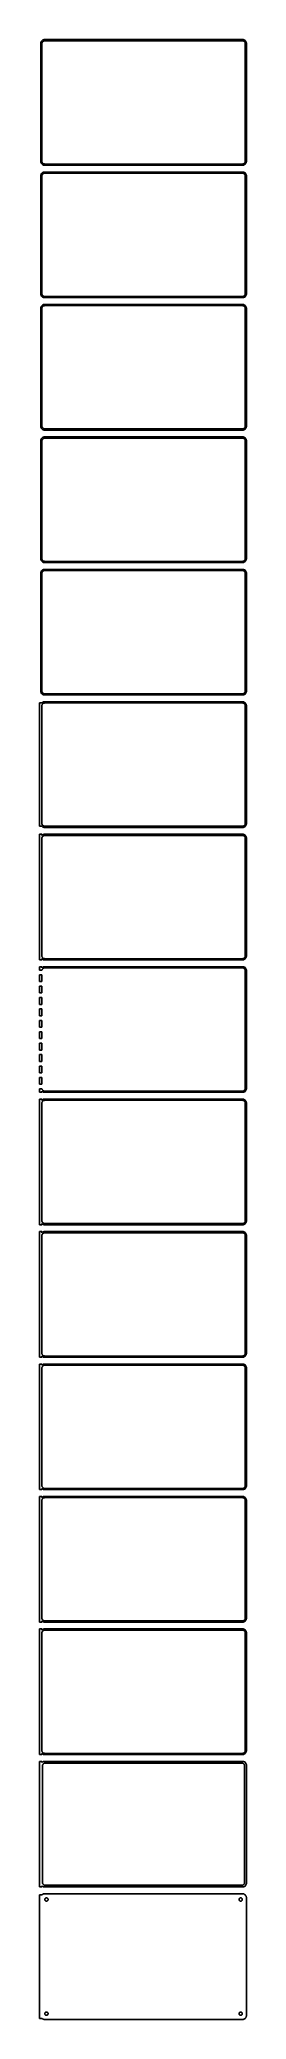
# Model space of a CAD drawing. Header units: metres. Extents: x -136 to 135, y 2528 to 5128.
import ezdxf

# ---------------------------------------------------------------- set-up
doc = ezdxf.new("R2010")
doc.units = ezdxf.units.M

msp = doc.modelspace()

# ---------------------------------------------------------------- linework, layer by layer
for p, q in [((-134.961, 5124.13), (-135, 5123.5)), ((-134.843, 5124.74), (-134.961, 5124.13)), ((-134.649, 5125.34), (-134.843, 5124.74)), ((-134.382, 5125.91), (-134.649, 5125.34)), ((-134.045, 5126.44), (-134.382, 5125.91)), ((-133.645, 5126.92), (-134.045, 5126.44)), ((-133.187, 5127.35), (-133.645, 5126.92)), ((-133.468, 5123.5), (-133.374, 5123.99)), ((-133.374, 5123.99), (-133.219, 5124.47)), ((-133.219, 5124.47), (-133.005, 5124.93)), ((-132.679, 5127.72), (-133.187, 5127.35)), ((-133.005, 5124.93), (-132.736, 5125.35)), ((-132.736, 5125.35), (-132.416, 5125.74)), ((-132.129, 5128.02), (-132.679, 5127.72)), ((-132.416, 5125.74), (-132.05, 5126.08)), ((-131.545, 5128.26), (-132.129, 5128.02)), ((-132.05, 5126.08), (-131.643, 5126.38)), ((-131.643, 5126.38), (-131.203, 5126.62)), ((-130.937, 5128.41), (-131.545, 5128.26)), ((-131.203, 5126.62), (-130.736, 5126.8)), ((-130.314, 5128.49), (-130.937, 5128.41)), ((-130.736, 5126.8), (-130.25, 5126.93)), ((130.314, 5128.49), (-130.314, 5128.49)), ((-130.25, 5126.93), (-129.751, 5126.99)), ((-129.751, 5126.99), (129.751, 5126.99)), ((129.751, 5126.99), (130.25, 5126.93)), ((130.25, 5126.93), (130.736, 5126.8)), ((130.937, 5128.41), (130.314, 5128.49)), ((130.736, 5126.8), (131.203, 5126.62)), ((131.545, 5128.26), (130.937, 5128.41)), ((131.203, 5126.62), (131.643, 5126.38)), ((132.129, 5128.02), (131.545, 5128.26)), ((131.643, 5126.38), (132.05, 5126.08)), ((132.05, 5126.08), (132.416, 5125.74)), ((132.679, 5127.72), (132.129, 5128.02)), ((132.416, 5125.74), (132.736, 5125.35)), ((133.187, 5127.35), (132.679, 5127.72)), ((132.736, 5125.35), (133.005, 5124.93)), ((133.005, 5124.93), (133.219, 5124.47)), ((133.645, 5126.92), (133.187, 5127.35)), ((133.219, 5124.47), (133.374, 5123.99)), ((133.374, 5123.99), (133.468, 5123.5)), ((134.045, 5126.44), (133.645, 5126.92)), ((134.382, 5125.91), (134.045, 5126.44)), ((134.649, 5125.34), (134.382, 5125.91)), ((134.843, 5124.74), (134.649, 5125.34)), ((134.961, 5124.13), (134.843, 5124.74)), ((135, 5123.5), (134.961, 5124.13)), ((-135, 5123.5), (-135, 4968.5)), ((-133.5, 5123), (-133.468, 5123.5)), ((-133.5, 4969), (-133.5, 5123)), ((133.468, 5123.5), (133.5, 5123)), ((133.5, 5123), (133.5, 4969)), ((135, 4968.5), (135, 5123.5)), ((-135, 4968.5), (-134.961, 4967.87)), ((-133.468, 4968.5), (-133.5, 4969)), ((-133.374, 4968.01), (-133.468, 4968.5)), ((-133.219, 4967.53), (-133.374, 4968.01)), ((133.374, 4968.01), (133.219, 4967.53)), ((133.468, 4968.5), (133.374, 4968.01)), ((133.5, 4969), (133.468, 4968.5)), ((134.961, 4967.87), (135, 4968.5)), ((-134.961, 4950.13), (-135, 4949.5)), ((-135, 4949.5), (-135, 4794.5)), ((-134.961, 4967.87), (-134.843, 4967.26)), ((-134.843, 4950.74), (-134.961, 4950.13)), ((-134.843, 4967.26), (-134.649, 4966.66)), ((-134.649, 4951.34), (-134.843, 4950.74)), ((-134.649, 4966.66), (-134.382, 4966.09)), ((-134.382, 4951.91), (-134.649, 4951.34)), ((-134.382, 4966.09), (-134.045, 4965.56)), ((-134.045, 4952.44), (-134.382, 4951.91)), ((-134.045, 4965.56), (-133.645, 4965.08)), ((-133.645, 4952.92), (-134.045, 4952.44)), ((-133.645, 4965.08), (-133.187, 4964.65)), ((-133.187, 4953.35), (-133.645, 4952.92)), ((-133.5, 4949), (-133.468, 4949.5)), ((-133.5, 4795), (-133.5, 4949)), ((-133.468, 4949.5), (-133.374, 4949.99)), ((-133.374, 4949.99), (-133.219, 4950.47)), ((-133.005, 4967.07), (-133.219, 4967.53)), ((-133.219, 4950.47), (-133.005, 4950.93)), ((-133.187, 4964.65), (-132.679, 4964.28)), ((-132.679, 4953.72), (-133.187, 4953.35)), ((-132.736, 4966.65), (-133.005, 4967.07)), ((-133.005, 4950.93), (-132.736, 4951.35)), ((-132.416, 4966.26), (-132.736, 4966.65)), ((-132.736, 4951.35), (-132.416, 4951.74)), ((-132.679, 4964.28), (-132.129, 4963.98)), ((-132.129, 4954.02), (-132.679, 4953.72)), ((-132.05, 4965.92), (-132.416, 4966.26)), ((-132.416, 4951.74), (-132.05, 4952.08)), ((-132.129, 4963.98), (-131.545, 4963.74)), ((-131.545, 4954.26), (-132.129, 4954.02)), ((-131.643, 4965.62), (-132.05, 4965.92)), ((-132.05, 4952.08), (-131.643, 4952.38)), ((-131.203, 4965.38), (-131.643, 4965.62)), ((-131.643, 4952.38), (-131.203, 4952.62)), ((-131.545, 4963.74), (-130.937, 4963.59)), ((-130.937, 4954.41), (-131.545, 4954.26)), ((-130.736, 4965.2), (-131.203, 4965.38)), ((-131.203, 4952.62), (-130.736, 4952.8)), ((-130.937, 4963.59), (-130.314, 4963.51)), ((-130.314, 4954.49), (-130.937, 4954.41)), ((-130.25, 4965.07), (-130.736, 4965.2)), ((-130.736, 4952.8), (-130.25, 4952.93)), ((-130.314, 4963.51), (130.314, 4963.51)), ((130.314, 4954.49), (-130.314, 4954.49)), ((-129.751, 4965.01), (-130.25, 4965.07)), ((-130.25, 4952.93), (-129.751, 4952.99)), ((129.751, 4965.01), (-129.751, 4965.01)), ((-129.751, 4952.99), (129.751, 4952.99)), ((130.25, 4965.07), (129.751, 4965.01)), ((129.751, 4952.99), (130.25, 4952.93)), ((130.736, 4965.2), (130.25, 4965.07)), ((130.25, 4952.93), (130.736, 4952.8)), ((130.314, 4963.51), (130.937, 4963.59)), ((130.937, 4954.41), (130.314, 4954.49)), ((131.203, 4965.38), (130.736, 4965.2)), ((130.736, 4952.8), (131.203, 4952.62)), ((130.937, 4963.59), (131.545, 4963.74)), ((131.545, 4954.26), (130.937, 4954.41)), ((131.643, 4965.62), (131.203, 4965.38)), ((131.203, 4952.62), (131.643, 4952.38)), ((131.545, 4963.74), (132.129, 4963.98)), ((132.129, 4954.02), (131.545, 4954.26)), ((132.05, 4965.92), (131.643, 4965.62)), ((131.643, 4952.38), (132.05, 4952.08)), ((132.416, 4966.26), (132.05, 4965.92)), ((132.05, 4952.08), (132.416, 4951.74)), ((132.129, 4963.98), (132.679, 4964.28)), ((132.679, 4953.72), (132.129, 4954.02)), ((132.736, 4966.65), (132.416, 4966.26)), ((132.416, 4951.74), (132.736, 4951.35)), ((132.679, 4964.28), (133.187, 4964.65)), ((133.187, 4953.35), (132.679, 4953.72)), ((133.005, 4967.07), (132.736, 4966.65)), ((132.736, 4951.35), (133.005, 4950.93)), ((133.219, 4967.53), (133.005, 4967.07)), ((133.005, 4950.93), (133.219, 4950.47)), ((133.187, 4964.65), (133.645, 4965.08)), ((133.645, 4952.92), (133.187, 4953.35)), ((133.219, 4950.47), (133.374, 4949.99)), ((133.374, 4949.99), (133.468, 4949.5)), ((133.468, 4949.5), (133.5, 4949)), ((133.5, 4949), (133.5, 4795)), ((133.645, 4965.08), (134.045, 4965.56)), ((134.045, 4952.44), (133.645, 4952.92)), ((134.045, 4965.56), (134.382, 4966.09)), ((134.382, 4951.91), (134.045, 4952.44)), ((134.382, 4966.09), (134.649, 4966.66)), ((134.649, 4951.34), (134.382, 4951.91)), ((134.649, 4966.66), (134.843, 4967.26)), ((134.843, 4950.74), (134.649, 4951.34)), ((134.843, 4967.26), (134.961, 4967.87)), ((134.961, 4950.13), (134.843, 4950.74)), ((135, 4949.5), (134.961, 4950.13)), ((135, 4794.5), (135, 4949.5)), ((-135, 4794.5), (-134.961, 4793.87)), ((-134.961, 4793.87), (-134.843, 4793.26)), ((-134.843, 4793.26), (-134.649, 4792.66)), ((-134.649, 4792.66), (-134.382, 4792.09)), ((-134.382, 4792.09), (-134.045, 4791.56)), ((-134.045, 4791.56), (-133.645, 4791.08)), ((-133.645, 4791.08), (-133.187, 4790.65)), ((-133.468, 4794.5), (-133.5, 4795)), ((-133.374, 4794.01), (-133.468, 4794.5)), ((-133.219, 4793.53), (-133.374, 4794.01)), ((-133.005, 4793.07), (-133.219, 4793.53)), ((-133.187, 4790.65), (-132.679, 4790.28)), ((-132.736, 4792.65), (-133.005, 4793.07)), ((-132.416, 4792.26), (-132.736, 4792.65)), ((-132.679, 4790.28), (-132.129, 4789.98)), ((-132.05, 4791.92), (-132.416, 4792.26)), ((-132.129, 4789.98), (-131.545, 4789.74)), ((-131.643, 4791.62), (-132.05, 4791.92)), ((-131.203, 4791.38), (-131.643, 4791.62)), ((-131.545, 4789.74), (-130.937, 4789.59)), ((-130.736, 4791.2), (-131.203, 4791.38)), ((-130.937, 4789.59), (-130.314, 4789.51)), ((-130.25, 4791.07), (-130.736, 4791.2)), ((-130.314, 4789.51), (130.314, 4789.51)), ((-129.751, 4791.01), (-130.25, 4791.07)), ((129.751, 4791.01), (-129.751, 4791.01)), ((130.25, 4791.07), (129.751, 4791.01)), ((130.736, 4791.2), (130.25, 4791.07)), ((130.314, 4789.51), (130.937, 4789.59)), ((131.203, 4791.38), (130.736, 4791.2)), ((130.937, 4789.59), (131.545, 4789.74)), ((131.643, 4791.62), (131.203, 4791.38)), ((131.545, 4789.74), (132.129, 4789.98)), ((132.05, 4791.92), (131.643, 4791.62)), ((132.416, 4792.26), (132.05, 4791.92)), ((132.129, 4789.98), (132.679, 4790.28)), ((132.736, 4792.65), (132.416, 4792.26)), ((132.679, 4790.28), (133.187, 4790.65)), ((133.005, 4793.07), (132.736, 4792.65)), ((133.219, 4793.53), (133.005, 4793.07)), ((133.187, 4790.65), (133.645, 4791.08)), ((133.374, 4794.01), (133.219, 4793.53)), ((133.468, 4794.5), (133.374, 4794.01)), ((133.5, 4795), (133.468, 4794.5)), ((133.645, 4791.08), (134.045, 4791.56)), ((134.045, 4791.56), (134.382, 4792.09)), ((134.382, 4792.09), (134.649, 4792.66)), ((134.649, 4792.66), (134.843, 4793.26)), ((134.843, 4793.26), (134.961, 4793.87)), ((134.961, 4793.87), (135, 4794.5)), ((-134.961, 4776.13), (-135, 4775.5)), ((-135, 4775.5), (-135, 4620.5)), ((-134.843, 4776.74), (-134.961, 4776.13)), ((-134.649, 4777.34), (-134.843, 4776.74)), ((-134.382, 4777.91), (-134.649, 4777.34)), ((-134.045, 4778.44), (-134.382, 4777.91)), ((-133.645, 4778.92), (-134.045, 4778.44)), ((-133.187, 4779.35), (-133.645, 4778.92)), ((-133.5, 4775), (-133.468, 4775.5)), ((-133.5, 4621), (-133.5, 4775)), ((-133.468, 4775.5), (-133.374, 4775.99)), ((-133.374, 4775.99), (-133.219, 4776.47)), ((-133.219, 4776.47), (-133.005, 4776.93)), ((-132.679, 4779.72), (-133.187, 4779.35)), ((-133.005, 4776.93), (-132.736, 4777.35)), ((-132.736, 4777.35), (-132.416, 4777.74)), ((-132.129, 4780.02), (-132.679, 4779.72)), ((-132.416, 4777.74), (-132.05, 4778.08)), ((-131.545, 4780.26), (-132.129, 4780.02)), ((-132.05, 4778.08), (-131.643, 4778.38)), ((-131.643, 4778.38), (-131.203, 4778.62)), ((-130.937, 4780.41), (-131.545, 4780.26)), ((-131.203, 4778.62), (-130.736, 4778.8)), ((-130.314, 4780.49), (-130.937, 4780.41)), ((-130.736, 4778.8), (-130.25, 4778.93)), ((130.314, 4780.49), (-130.314, 4780.49)), ((-130.25, 4778.93), (-129.751, 4778.99)), ((-129.751, 4778.99), (129.751, 4778.99)), ((129.751, 4778.99), (130.25, 4778.93)), ((130.25, 4778.93), (130.736, 4778.8)), ((130.937, 4780.41), (130.314, 4780.49)), ((130.736, 4778.8), (131.203, 4778.62)), ((131.545, 4780.26), (130.937, 4780.41)), ((131.203, 4778.62), (131.643, 4778.38)), ((132.129, 4780.02), (131.545, 4780.26)), ((131.643, 4778.38), (132.05, 4778.08)), ((132.05, 4778.08), (132.416, 4777.74)), ((132.679, 4779.72), (132.129, 4780.02)), ((132.416, 4777.74), (132.736, 4777.35)), ((133.187, 4779.35), (132.679, 4779.72)), ((132.736, 4777.35), (133.005, 4776.93)), ((133.005, 4776.93), (133.219, 4776.47)), ((133.645, 4778.92), (133.187, 4779.35)), ((133.219, 4776.47), (133.374, 4775.99)), ((133.374, 4775.99), (133.468, 4775.5)), ((133.468, 4775.5), (133.5, 4775)), ((133.5, 4775), (133.5, 4621)), ((134.045, 4778.44), (133.645, 4778.92)), ((134.382, 4777.91), (134.045, 4778.44)), ((134.649, 4777.34), (134.382, 4777.91)), ((134.843, 4776.74), (134.649, 4777.34)), ((134.961, 4776.13), (134.843, 4776.74)), ((135, 4775.5), (134.961, 4776.13)), ((135, 4620.5), (135, 4775.5)), ((-135, 4620.5), (-134.961, 4619.87)), ((-134.961, 4619.87), (-134.843, 4619.26)), ((-134.843, 4619.26), (-134.649, 4618.66)), ((-134.649, 4618.66), (-134.382, 4618.09)), ((-134.382, 4603.91), (-134.649, 4603.34)), ((-134.382, 4618.09), (-134.045, 4617.56)), ((-134.045, 4604.44), (-134.382, 4603.91)), ((-134.045, 4617.56), (-133.645, 4617.08)), ((-133.645, 4604.92), (-134.045, 4604.44)), ((-133.645, 4617.08), (-133.187, 4616.65)), ((-133.187, 4605.35), (-133.645, 4604.92)), ((-133.468, 4620.5), (-133.5, 4621)), ((-133.374, 4620.01), (-133.468, 4620.5)), ((-133.219, 4619.53), (-133.374, 4620.01)), ((-133.005, 4619.07), (-133.219, 4619.53)), ((-133.187, 4616.65), (-132.679, 4616.28)), ((-132.679, 4605.72), (-133.187, 4605.35)), ((-132.736, 4618.65), (-133.005, 4619.07)), ((-132.416, 4618.26), (-132.736, 4618.65)), ((-132.736, 4603.35), (-132.416, 4603.74)), ((-132.679, 4616.28), (-132.129, 4615.98)), ((-132.129, 4606.02), (-132.679, 4605.72)), ((-132.05, 4617.92), (-132.416, 4618.26)), ((-132.416, 4603.74), (-132.05, 4604.08)), ((-132.129, 4615.98), (-131.545, 4615.74)), ((-131.545, 4606.26), (-132.129, 4606.02)), ((-131.643, 4617.62), (-132.05, 4617.92)), ((-132.05, 4604.08), (-131.643, 4604.38)), ((-131.203, 4617.38), (-131.643, 4617.62)), ((-131.643, 4604.38), (-131.203, 4604.62)), ((-131.545, 4615.74), (-130.937, 4615.59)), ((-130.937, 4606.41), (-131.545, 4606.26)), ((-130.736, 4617.2), (-131.203, 4617.38)), ((-131.203, 4604.62), (-130.736, 4604.8)), ((-130.937, 4615.59), (-130.314, 4615.51)), ((-130.314, 4606.49), (-130.937, 4606.41)), ((-130.25, 4617.07), (-130.736, 4617.2)), ((-130.736, 4604.8), (-130.25, 4604.93)), ((-130.314, 4615.51), (130.314, 4615.51)), ((130.314, 4606.49), (-130.314, 4606.49)), ((-129.751, 4617.01), (-130.25, 4617.07)), ((-130.25, 4604.93), (-129.751, 4604.99)), ((129.751, 4617.01), (-129.751, 4617.01)), ((-129.751, 4604.99), (129.751, 4604.99)), ((130.25, 4617.07), (129.751, 4617.01)), ((129.751, 4604.99), (130.25, 4604.93)), ((130.736, 4617.2), (130.25, 4617.07)), ((130.25, 4604.93), (130.736, 4604.8)), ((130.314, 4615.51), (130.937, 4615.59)), ((130.937, 4606.41), (130.314, 4606.49)), ((131.203, 4617.38), (130.736, 4617.2)), ((130.736, 4604.8), (131.203, 4604.62)), ((130.937, 4615.59), (131.545, 4615.74)), ((131.545, 4606.26), (130.937, 4606.41)), ((131.643, 4617.62), (131.203, 4617.38)), ((131.203, 4604.62), (131.643, 4604.38)), ((131.545, 4615.74), (132.129, 4615.98)), ((132.129, 4606.02), (131.545, 4606.26)), ((132.05, 4617.92), (131.643, 4617.62)), ((131.643, 4604.38), (132.05, 4604.08)), ((132.416, 4618.26), (132.05, 4617.92)), ((132.05, 4604.08), (132.416, 4603.74)), ((132.129, 4615.98), (132.679, 4616.28)), ((132.679, 4605.72), (132.129, 4606.02)), ((132.736, 4618.65), (132.416, 4618.26)), ((132.416, 4603.74), (132.736, 4603.35)), ((132.679, 4616.28), (133.187, 4616.65)), ((133.187, 4605.35), (132.679, 4605.72)), ((133.005, 4619.07), (132.736, 4618.65)), ((133.219, 4619.53), (133.005, 4619.07)), ((133.187, 4616.65), (133.645, 4617.08)), ((133.645, 4604.92), (133.187, 4605.35)), ((133.374, 4620.01), (133.219, 4619.53)), ((133.468, 4620.5), (133.374, 4620.01)), ((133.5, 4621), (133.468, 4620.5)), ((133.645, 4617.08), (134.045, 4617.56)), ((134.045, 4604.44), (133.645, 4604.92)), ((134.045, 4617.56), (134.382, 4618.09)), ((134.382, 4603.91), (134.045, 4604.44)), ((134.382, 4618.09), (134.649, 4618.66)), ((134.649, 4603.34), (134.382, 4603.91)), ((134.649, 4618.66), (134.843, 4619.26)), ((134.843, 4619.26), (134.961, 4619.87)), ((134.961, 4619.87), (135, 4620.5)), ((-134.961, 4602.13), (-135, 4601.5)), ((-135, 4601.5), (-135, 4446.5)), ((-134.843, 4602.74), (-134.961, 4602.13)), ((-134.649, 4603.34), (-134.843, 4602.74)), ((-133.5, 4601), (-133.468, 4601.5)), ((-133.5, 4447), (-133.5, 4601)), ((-133.468, 4601.5), (-133.374, 4601.99)), ((-133.374, 4601.99), (-133.219, 4602.47)), ((-133.219, 4602.47), (-133.005, 4602.93)), ((-133.005, 4602.93), (-132.736, 4603.35)), ((132.736, 4603.35), (133.005, 4602.93)), ((133.005, 4602.93), (133.219, 4602.47)), ((133.219, 4602.47), (133.374, 4601.99)), ((133.374, 4601.99), (133.468, 4601.5)), ((133.468, 4601.5), (133.5, 4601)), ((133.5, 4601), (133.5, 4447)), ((134.843, 4602.74), (134.649, 4603.34)), ((134.961, 4602.13), (134.843, 4602.74)), ((135, 4601.5), (134.961, 4602.13)), ((135, 4446.5), (135, 4601.5)), ((-135, 4446.5), (-134.961, 4445.87)), ((-134.961, 4428.13), (-135, 4427.5)), ((-135, 4427.5), (-135, 4272.5)), ((-134.961, 4445.87), (-134.843, 4445.26)), ((-134.843, 4428.74), (-134.961, 4428.13)), ((-134.843, 4445.26), (-134.649, 4444.66)), ((-134.649, 4429.34), (-134.843, 4428.74)), ((-134.649, 4444.66), (-134.382, 4444.09)), ((-134.382, 4429.91), (-134.649, 4429.34)), ((-134.382, 4444.09), (-134.045, 4443.56)), ((-134.045, 4430.44), (-134.382, 4429.91)), ((-134.045, 4443.56), (-133.645, 4443.08)), ((-133.645, 4430.92), (-134.045, 4430.44)), ((-133.645, 4443.08), (-133.187, 4442.65)), ((-133.187, 4431.35), (-133.645, 4430.92)), ((-133.468, 4446.5), (-133.5, 4447)), ((-133.5, 4427), (-133.468, 4427.5)), ((-133.5, 4273), (-133.5, 4427)), ((-133.374, 4446.01), (-133.468, 4446.5)), ((-133.468, 4427.5), (-133.374, 4427.99)), ((-133.219, 4445.53), (-133.374, 4446.01)), ((-133.374, 4427.99), (-133.219, 4428.47)), ((-133.005, 4445.07), (-133.219, 4445.53)), ((-133.219, 4428.47), (-133.005, 4428.93)), ((-133.187, 4442.65), (-132.679, 4442.28)), ((-132.679, 4431.72), (-133.187, 4431.35)), ((-132.736, 4444.65), (-133.005, 4445.07)), ((-133.005, 4428.93), (-132.736, 4429.35)), ((-132.416, 4444.26), (-132.736, 4444.65)), ((-132.736, 4429.35), (-132.416, 4429.74)), ((-132.679, 4442.28), (-132.129, 4441.98)), ((-132.129, 4432.02), (-132.679, 4431.72)), ((-132.05, 4443.92), (-132.416, 4444.26)), ((-132.416, 4429.74), (-132.05, 4430.08)), ((-132.129, 4441.98), (-131.545, 4441.74)), ((-131.545, 4432.26), (-132.129, 4432.02)), ((-131.643, 4443.62), (-132.05, 4443.92)), ((-132.05, 4430.08), (-131.643, 4430.38)), ((-131.203, 4443.38), (-131.643, 4443.62)), ((-131.643, 4430.38), (-131.203, 4430.62)), ((-131.545, 4441.74), (-130.937, 4441.59)), ((-130.937, 4432.41), (-131.545, 4432.26)), ((-130.736, 4443.2), (-131.203, 4443.38)), ((-131.203, 4430.62), (-130.736, 4430.8)), ((-130.937, 4441.59), (-130.314, 4441.51)), ((-130.314, 4432.49), (-130.937, 4432.41)), ((-130.25, 4443.07), (-130.736, 4443.2)), ((-130.736, 4430.8), (-130.25, 4430.93)), ((-130.314, 4441.51), (130.314, 4441.51)), ((130.314, 4432.49), (-130.314, 4432.49)), ((-129.751, 4443.01), (-130.25, 4443.07)), ((-130.25, 4430.93), (-129.751, 4430.99)), ((129.751, 4443.01), (-129.751, 4443.01)), ((-129.751, 4430.99), (129.751, 4430.99)), ((130.25, 4443.07), (129.751, 4443.01)), ((129.751, 4430.99), (130.25, 4430.93)), ((130.736, 4443.2), (130.25, 4443.07)), ((130.25, 4430.93), (130.736, 4430.8)), ((130.314, 4441.51), (130.937, 4441.59)), ((130.937, 4432.41), (130.314, 4432.49)), ((131.203, 4443.38), (130.736, 4443.2)), ((130.736, 4430.8), (131.203, 4430.62)), ((130.937, 4441.59), (131.545, 4441.74)), ((131.545, 4432.26), (130.937, 4432.41)), ((131.643, 4443.62), (131.203, 4443.38)), ((131.203, 4430.62), (131.643, 4430.38)), ((131.545, 4441.74), (132.129, 4441.98)), ((132.129, 4432.02), (131.545, 4432.26)), ((132.05, 4443.92), (131.643, 4443.62)), ((131.643, 4430.38), (132.05, 4430.08)), ((132.416, 4444.26), (132.05, 4443.92)), ((132.05, 4430.08), (132.416, 4429.74)), ((132.129, 4441.98), (132.679, 4442.28)), ((132.679, 4431.72), (132.129, 4432.02)), ((132.736, 4444.65), (132.416, 4444.26)), ((132.416, 4429.74), (132.736, 4429.35)), ((132.679, 4442.28), (133.187, 4442.65)), ((133.187, 4431.35), (132.679, 4431.72)), ((133.005, 4445.07), (132.736, 4444.65)), ((132.736, 4429.35), (133.005, 4428.93)), ((133.219, 4445.53), (133.005, 4445.07)), ((133.005, 4428.93), (133.219, 4428.47)), ((133.187, 4442.65), (133.645, 4443.08)), ((133.645, 4430.92), (133.187, 4431.35)), ((133.374, 4446.01), (133.219, 4445.53)), ((133.219, 4428.47), (133.374, 4427.99)), ((133.468, 4446.5), (133.374, 4446.01)), ((133.374, 4427.99), (133.468, 4427.5)), ((133.5, 4447), (133.468, 4446.5)), ((133.468, 4427.5), (133.5, 4427)), ((133.5, 4427), (133.5, 4273)), ((133.645, 4443.08), (134.045, 4443.56)), ((134.045, 4430.44), (133.645, 4430.92)), ((134.045, 4443.56), (134.382, 4444.09)), ((134.382, 4429.91), (134.045, 4430.44)), ((134.382, 4444.09), (134.649, 4444.66)), ((134.649, 4429.34), (134.382, 4429.91)), ((134.649, 4444.66), (134.843, 4445.26)), ((134.843, 4428.74), (134.649, 4429.34)), ((134.843, 4445.26), (134.961, 4445.87)), ((134.961, 4428.13), (134.843, 4428.74)), ((134.961, 4445.87), (135, 4446.5)), ((135, 4427.5), (134.961, 4428.13)), ((135, 4272.5), (135, 4427.5)), ((-135, 4272.5), (-134.961, 4271.87)), ((-134.961, 4271.87), (-134.843, 4271.26)), ((-134.843, 4271.26), (-134.649, 4270.66)), ((-134.649, 4270.66), (-134.382, 4270.09)), ((-134.382, 4270.09), (-134.045, 4269.56)), ((-134.045, 4269.56), (-133.645, 4269.08)), ((-133.645, 4269.08), (-133.187, 4268.65)), ((-133.468, 4272.5), (-133.5, 4273)), ((-133.374, 4272.01), (-133.468, 4272.5)), ((-133.219, 4271.53), (-133.374, 4272.01)), ((-133.005, 4271.07), (-133.219, 4271.53)), ((-133.187, 4268.65), (-132.679, 4268.28)), ((-132.736, 4270.65), (-133.005, 4271.07)), ((-132.416, 4270.26), (-132.736, 4270.65)), ((-132.679, 4268.28), (-132.129, 4267.98)), ((-132.05, 4269.92), (-132.416, 4270.26)), ((-132.129, 4267.98), (-131.545, 4267.74)), ((-131.643, 4269.62), (-132.05, 4269.92)), ((-131.203, 4269.38), (-131.643, 4269.62)), ((-131.545, 4267.74), (-130.937, 4267.59)), ((-130.736, 4269.2), (-131.203, 4269.38)), ((-130.937, 4267.59), (-130.314, 4267.51)), ((-130.25, 4269.07), (-130.736, 4269.2)), ((-130.314, 4267.51), (130.314, 4267.51)), ((-129.751, 4269.01), (-130.25, 4269.07)), ((129.751, 4269.01), (-129.751, 4269.01)), ((130.25, 4269.07), (129.751, 4269.01)), ((130.736, 4269.2), (130.25, 4269.07)), ((130.314, 4267.51), (130.937, 4267.59)), ((131.203, 4269.38), (130.736, 4269.2)), ((130.937, 4267.59), (131.545, 4267.74)), ((131.643, 4269.62), (131.203, 4269.38)), ((131.545, 4267.74), (132.129, 4267.98)), ((132.05, 4269.92), (131.643, 4269.62)), ((132.416, 4270.26), (132.05, 4269.92)), ((132.129, 4267.98), (132.679, 4268.28)), ((132.736, 4270.65), (132.416, 4270.26)), ((132.679, 4268.28), (133.187, 4268.65)), ((133.005, 4271.07), (132.736, 4270.65)), ((133.219, 4271.53), (133.005, 4271.07)), ((133.187, 4268.65), (133.645, 4269.08)), ((133.374, 4272.01), (133.219, 4271.53)), ((133.468, 4272.5), (133.374, 4272.01)), ((133.5, 4273), (133.468, 4272.5)), ((133.645, 4269.08), (134.045, 4269.56)), ((134.045, 4269.56), (134.382, 4270.09)), ((134.382, 4270.09), (134.649, 4270.66)), ((134.649, 4270.66), (134.843, 4271.26)), ((134.843, 4271.26), (134.961, 4271.87)), ((134.961, 4271.87), (135, 4272.5)), ((-133.5, 4257.06), (-136.5, 4257.06)), ((-136.5, 4257.06), (-136.5, 4094.94)), ((-133.187, 4257.35), (-133.5, 4257.06)), ((-133.5, 4253), (-133.468, 4253.5)), ((-133.5, 4099), (-133.5, 4253)), ((-133.468, 4253.5), (-133.374, 4253.99)), ((-133.374, 4253.99), (-133.219, 4254.47)), ((-133.219, 4254.47), (-133.005, 4254.93)), ((-132.679, 4257.72), (-133.187, 4257.35)), ((-133.005, 4254.93), (-132.736, 4255.35)), ((-132.736, 4255.35), (-132.416, 4255.74)), ((-132.129, 4258.02), (-132.679, 4257.72)), ((-132.416, 4255.74), (-132.05, 4256.08)), ((-131.545, 4258.26), (-132.129, 4258.02)), ((-132.05, 4256.08), (-131.643, 4256.38)), ((-131.643, 4256.38), (-131.203, 4256.62)), ((-130.937, 4258.41), (-131.545, 4258.26)), ((-131.203, 4256.62), (-130.736, 4256.8)), ((-130.314, 4258.49), (-130.937, 4258.41)), ((-130.736, 4256.8), (-130.25, 4256.93)), ((130.314, 4258.49), (-130.314, 4258.49)), ((-130.25, 4256.93), (-129.751, 4256.99)), ((-129.751, 4256.99), (129.751, 4256.99)), ((129.751, 4256.99), (130.25, 4256.93)), ((130.25, 4256.93), (130.736, 4256.8)), ((130.937, 4258.41), (130.314, 4258.49)), ((130.736, 4256.8), (131.203, 4256.62)), ((131.545, 4258.26), (130.937, 4258.41)), ((131.203, 4256.62), (131.643, 4256.38)), ((132.129, 4258.02), (131.545, 4258.26)), ((131.643, 4256.38), (132.05, 4256.08)), ((132.05, 4256.08), (132.416, 4255.74)), ((132.679, 4257.72), (132.129, 4258.02)), ((132.416, 4255.74), (132.736, 4255.35)), ((133.187, 4257.35), (132.679, 4257.72)), ((132.736, 4255.35), (133.005, 4254.93)), ((133.005, 4254.93), (133.219, 4254.47)), ((133.645, 4256.92), (133.187, 4257.35)), ((133.219, 4254.47), (133.374, 4253.99)), ((133.374, 4253.99), (133.468, 4253.5)), ((133.468, 4253.5), (133.5, 4253)), ((133.5, 4253), (133.5, 4099)), ((134.045, 4256.44), (133.645, 4256.92)), ((134.382, 4255.91), (134.045, 4256.44)), ((134.649, 4255.34), (134.382, 4255.91)), ((134.843, 4254.74), (134.649, 4255.34)), ((134.961, 4254.13), (134.843, 4254.74)), ((135, 4253.5), (134.961, 4254.13)), ((135, 4098.5), (135, 4253.5)), ((-136.5, 4094.94), (-133.5, 4094.94)), ((-133.5, 4084.47), (-136.5, 4084.47)), ((-136.5, 4084.47), (-136.5, 3919.53)), ((-133.468, 4098.5), (-133.5, 4099)), ((-133.5, 4094.94), (-133.187, 4094.65)), ((-133.5, 4083.06), (-133.5, 4084.47)), ((-133.374, 4098.01), (-133.468, 4098.5)), ((-133.219, 4097.53), (-133.374, 4098.01)), ((-133.005, 4097.07), (-133.219, 4097.53)), ((-133.187, 4094.65), (-132.679, 4094.28)), ((-132.679, 4083.72), (-133.187, 4083.35)), ((-132.736, 4096.65), (-133.005, 4097.07)), ((-132.416, 4096.26), (-132.736, 4096.65)), ((-132.679, 4094.28), (-132.129, 4093.98)), ((-132.129, 4084.02), (-132.679, 4083.72)), ((-132.05, 4095.92), (-132.416, 4096.26)), ((-132.129, 4093.98), (-131.545, 4093.74)), ((-131.545, 4084.26), (-132.129, 4084.02)), ((-131.643, 4095.62), (-132.05, 4095.92)), ((-131.203, 4095.38), (-131.643, 4095.62)), ((-131.545, 4093.74), (-130.937, 4093.59)), ((-130.937, 4084.41), (-131.545, 4084.26)), ((-130.736, 4095.2), (-131.203, 4095.38)), ((-130.937, 4093.59), (-130.314, 4093.51)), ((-130.314, 4084.49), (-130.937, 4084.41)), ((-130.25, 4095.07), (-130.736, 4095.2)), ((-130.314, 4093.51), (130.314, 4093.51)), ((130.314, 4084.49), (-130.314, 4084.49)), ((-129.751, 4095.01), (-130.25, 4095.07)), ((129.751, 4095.01), (-129.751, 4095.01)), ((130.25, 4095.07), (129.751, 4095.01)), ((130.736, 4095.2), (130.25, 4095.07)), ((130.314, 4093.51), (130.937, 4093.59)), ((130.937, 4084.41), (130.314, 4084.49)), ((131.203, 4095.38), (130.736, 4095.2)), ((130.937, 4093.59), (131.545, 4093.74)), ((131.545, 4084.26), (130.937, 4084.41)), ((131.643, 4095.62), (131.203, 4095.38)), ((131.545, 4093.74), (132.129, 4093.98)), ((132.129, 4084.02), (131.545, 4084.26)), ((132.05, 4095.92), (131.643, 4095.62)), ((132.416, 4096.26), (132.05, 4095.92)), ((132.129, 4093.98), (132.679, 4094.28)), ((132.679, 4083.72), (132.129, 4084.02)), ((132.736, 4096.65), (132.416, 4096.26)), ((132.679, 4094.28), (133.187, 4094.65)), ((133.187, 4083.35), (132.679, 4083.72)), ((133.005, 4097.07), (132.736, 4096.65)), ((133.219, 4097.53), (133.005, 4097.07)), ((133.187, 4094.65), (133.645, 4095.08)), ((133.374, 4098.01), (133.219, 4097.53)), ((133.468, 4098.5), (133.374, 4098.01)), ((133.5, 4099), (133.468, 4098.5)), ((133.645, 4095.08), (134.045, 4095.56)), ((134.045, 4095.56), (134.382, 4096.09)), ((134.382, 4096.09), (134.649, 4096.66)), ((134.649, 4096.66), (134.843, 4097.26)), ((134.843, 4097.26), (134.961, 4097.87)), ((134.961, 4097.87), (135, 4098.5)), ((-133.187, 4083.35), (-133.5, 4083.06)), ((-133.5, 4079), (-133.468, 4079.5)), ((-133.5, 3925), (-133.5, 4079)), ((-133.468, 4079.5), (-133.374, 4079.99)), ((-133.374, 4079.99), (-133.219, 4080.47)), ((-133.219, 4080.47), (-133.005, 4080.93)), ((-133.005, 4080.93), (-132.736, 4081.35)), ((-132.736, 4081.35), (-132.416, 4081.74)), ((-132.416, 4081.74), (-132.05, 4082.08)), ((-132.05, 4082.08), (-131.643, 4082.38)), ((-131.643, 4082.38), (-131.203, 4082.62)), ((-131.203, 4082.62), (-130.736, 4082.8)), ((-130.736, 4082.8), (-130.25, 4082.93)), ((-130.25, 4082.93), (-129.751, 4082.99)), ((-129.751, 4082.99), (129.751, 4082.99)), ((129.751, 4082.99), (130.25, 4082.93)), ((130.25, 4082.93), (130.736, 4082.8)), ((130.736, 4082.8), (131.203, 4082.62)), ((131.203, 4082.62), (131.643, 4082.38)), ((131.643, 4082.38), (132.05, 4082.08)), ((132.05, 4082.08), (132.416, 4081.74)), ((132.416, 4081.74), (132.736, 4081.35)), ((132.736, 4081.35), (133.005, 4080.93)), ((133.005, 4080.93), (133.219, 4080.47)), ((133.645, 4082.92), (133.187, 4083.35)), ((133.219, 4080.47), (133.374, 4079.99)), ((133.374, 4079.99), (133.468, 4079.5)), ((133.468, 4079.5), (133.5, 4079)), ((133.5, 4079), (133.5, 3925)), ((134.045, 4082.44), (133.645, 4082.92)), ((134.382, 4081.91), (134.045, 4082.44)), ((134.649, 4081.34), (134.382, 4081.91)), ((134.843, 4080.74), (134.649, 4081.34)), ((134.961, 4080.13), (134.843, 4080.74)), ((135, 4079.5), (134.961, 4080.13)), ((135, 3924.5), (135, 4079.5)), ((-136.5, 3919.53), (-133.5, 3919.53)), ((-133.5, 3910.49), (-136.5, 3910.49)), ((-136.5, 3910.49), (-136.5, 3905.99)), ((-136.5, 3905.99), (-133.374, 3905.99)), ((-133.468, 3924.5), (-133.5, 3925)), ((-133.5, 3919.53), (-133.5, 3920.94)), ((-133.5, 3920.94), (-133.187, 3920.65)), ((-133.5, 3909.06), (-133.5, 3910.49)), ((-133.187, 3909.35), (-133.5, 3909.06)), ((-133.374, 3924.01), (-133.468, 3924.5)), ((-133.219, 3923.53), (-133.374, 3924.01)), ((-133.374, 3905.99), (-133.219, 3906.47)), ((-133.374, 3905.99), (-133.374, 3905.99)), ((-133.005, 3923.07), (-133.219, 3923.53)), ((-133.219, 3906.47), (-133.005, 3906.93)), ((-133.187, 3920.65), (-132.679, 3920.28)), ((-132.679, 3909.72), (-133.187, 3909.35)), ((-132.736, 3922.65), (-133.005, 3923.07)), ((-133.005, 3906.93), (-132.736, 3907.35)), ((-132.416, 3922.26), (-132.736, 3922.65)), ((-132.736, 3907.35), (-132.416, 3907.74)), ((-132.679, 3920.28), (-132.129, 3919.98)), ((-132.129, 3910.02), (-132.679, 3909.72)), ((-132.05, 3921.92), (-132.416, 3922.26)), ((-132.416, 3907.74), (-132.05, 3908.08)), ((-132.129, 3919.98), (-131.545, 3919.74)), ((-131.545, 3910.26), (-132.129, 3910.02)), ((-131.643, 3921.62), (-132.05, 3921.92)), ((-132.05, 3908.08), (-131.643, 3908.38)), ((-131.203, 3921.38), (-131.643, 3921.62)), ((-131.643, 3908.38), (-131.203, 3908.62)), ((-131.545, 3919.74), (-130.937, 3919.59)), ((-130.937, 3910.41), (-131.545, 3910.26)), ((-130.736, 3921.2), (-131.203, 3921.38)), ((-131.203, 3908.62), (-130.736, 3908.8)), ((-130.937, 3919.59), (-130.314, 3919.51)), ((-130.314, 3910.49), (-130.937, 3910.41)), ((-130.25, 3921.07), (-130.736, 3921.2)), ((-130.736, 3908.8), (-130.25, 3908.93)), ((-130.314, 3919.51), (130.314, 3919.51)), ((130.314, 3910.49), (-130.314, 3910.49)), ((-129.751, 3921.01), (-130.25, 3921.07)), ((-130.25, 3908.93), (-129.751, 3908.99)), ((129.751, 3921.01), (-129.751, 3921.01)), ((-129.751, 3908.99), (129.751, 3908.99)), ((130.25, 3921.07), (129.751, 3921.01)), ((129.751, 3908.99), (130.25, 3908.93)), ((130.736, 3921.2), (130.25, 3921.07)), ((130.25, 3908.93), (130.736, 3908.8)), ((130.314, 3919.51), (130.937, 3919.59)), ((130.937, 3910.41), (130.314, 3910.49)), ((131.203, 3921.38), (130.736, 3921.2)), ((130.736, 3908.8), (131.203, 3908.62)), ((130.937, 3919.59), (131.545, 3919.74)), ((131.545, 3910.26), (130.937, 3910.41)), ((131.643, 3921.62), (131.203, 3921.38)), ((131.203, 3908.62), (131.643, 3908.38)), ((131.545, 3919.74), (132.129, 3919.98)), ((132.129, 3910.02), (131.545, 3910.26)), ((132.05, 3921.92), (131.643, 3921.62)), ((131.643, 3908.38), (132.05, 3908.08)), ((132.416, 3922.26), (132.05, 3921.92)), ((132.05, 3908.08), (132.416, 3907.74)), ((132.129, 3919.98), (132.679, 3920.28)), ((132.679, 3909.72), (132.129, 3910.02)), ((132.736, 3922.65), (132.416, 3922.26)), ((132.416, 3907.74), (132.736, 3907.35)), ((132.679, 3920.28), (133.187, 3920.65)), ((133.187, 3909.35), (132.679, 3909.72)), ((133.005, 3923.07), (132.736, 3922.65)), ((132.736, 3907.35), (133.005, 3906.93)), ((133.219, 3923.53), (133.005, 3923.07)), ((133.005, 3906.93), (133.219, 3906.47)), ((133.187, 3920.65), (133.645, 3921.08)), ((133.645, 3908.92), (133.187, 3909.35)), ((133.374, 3924.01), (133.219, 3923.53)), ((133.219, 3906.47), (133.374, 3905.99)), ((133.468, 3924.5), (133.374, 3924.01)), ((133.374, 3905.99), (133.468, 3905.5)), ((133.5, 3925), (133.468, 3924.5)), ((133.468, 3905.5), (133.5, 3905)), ((133.5, 3905), (133.5, 3751)), ((133.645, 3921.08), (134.045, 3921.56)), ((134.045, 3908.44), (133.645, 3908.92)), ((134.045, 3921.56), (134.382, 3922.09)), ((134.382, 3907.91), (134.045, 3908.44)), ((134.382, 3922.09), (134.649, 3922.66)), ((134.649, 3907.34), (134.382, 3907.91)), ((134.649, 3922.66), (134.843, 3923.26)), ((134.843, 3906.74), (134.649, 3907.34)), ((134.843, 3923.26), (134.961, 3923.87)), ((134.961, 3906.13), (134.843, 3906.74)), ((134.961, 3923.87), (135, 3924.5)), ((135, 3905.5), (134.961, 3906.13)), ((135, 3750.5), (135, 3905.5)), ((-133.5, 3900.01), (-136.5, 3900.01)), ((-136.5, 3900.01), (-136.5, 3890.99)), ((-136.5, 3890.99), (-133.5, 3890.99)), ((-133.5, 3885.01), (-136.5, 3885.01)), ((-136.5, 3885.01), (-136.5, 3875.99)), ((-136.5, 3875.99), (-133.5, 3875.99)), ((-133.5, 3890.99), (-133.5, 3900.01)), ((-133.5, 3875.99), (-133.5, 3885.01)), ((-133.5, 3870.01), (-136.5, 3870.01)), ((-136.5, 3870.01), (-136.5, 3860.99)), ((-136.5, 3860.99), (-133.5, 3860.99)), ((-133.5, 3855.01), (-136.5, 3855.01)), ((-136.5, 3855.01), (-136.5, 3845.99)), ((-133.5, 3860.99), (-133.5, 3870.01)), ((-133.5, 3845.99), (-133.5, 3855.01)), ((-136.5, 3845.99), (-133.5, 3845.99)), ((-133.5, 3840.01), (-136.5, 3840.01)), ((-136.5, 3840.01), (-136.5, 3830.99)), ((-136.5, 3830.99), (-133.5, 3830.99)), ((-133.5, 3825.01), (-136.5, 3825.01)), ((-136.5, 3825.01), (-136.5, 3815.99)), ((-133.5, 3830.99), (-133.5, 3840.01)), ((-133.5, 3815.99), (-133.5, 3825.01)), ((-136.5, 3815.99), (-133.5, 3815.99)), ((-133.5, 3810.01), (-136.5, 3810.01)), ((-136.5, 3810.01), (-136.5, 3800.99)), ((-136.5, 3800.99), (-133.5, 3800.99)), ((-133.5, 3800.99), (-133.5, 3810.01)), ((-133.5, 3795.01), (-136.5, 3795.01)), ((-136.5, 3795.01), (-136.5, 3785.99)), ((-136.5, 3785.99), (-133.5, 3785.99)), ((-133.5, 3780.01), (-136.5, 3780.01)), ((-136.5, 3780.01), (-136.5, 3770.99)), ((-133.5, 3785.99), (-133.5, 3795.01)), ((-133.5, 3770.99), (-133.5, 3780.01)), ((-136.5, 3770.99), (-133.5, 3770.99)), ((-133.5, 3765.01), (-136.5, 3765.01)), ((-136.5, 3765.01), (-136.5, 3755.99)), ((-136.5, 3755.99), (-133.5, 3755.99)), ((-133.374, 3750.01), (-136.5, 3750.01)), ((-136.5, 3750.01), (-136.5, 3745.51)), ((-136.5, 3745.51), (-133.5, 3745.51)), ((-133.5, 3755.99), (-133.5, 3765.01)), ((-133.5, 3746.94), (-133.187, 3746.65)), ((-133.5, 3745.51), (-133.5, 3746.94)), ((-133.219, 3749.53), (-133.374, 3750.01)), ((-133.374, 3750.01), (-133.374, 3750.01)), ((-133.005, 3749.07), (-133.219, 3749.53)), ((-133.187, 3746.65), (-132.679, 3746.28)), ((-132.736, 3748.65), (-133.005, 3749.07)), ((-132.416, 3748.26), (-132.736, 3748.65)), ((-132.679, 3746.28), (-132.129, 3745.98)), ((-132.05, 3747.92), (-132.416, 3748.26)), ((-132.129, 3745.98), (-131.545, 3745.74)), ((-131.643, 3747.62), (-132.05, 3747.92)), ((-131.203, 3747.38), (-131.643, 3747.62)), ((-131.545, 3745.74), (-130.937, 3745.59)), ((-130.736, 3747.2), (-131.203, 3747.38)), ((-130.937, 3745.59), (-130.314, 3745.51)), ((-130.25, 3747.07), (-130.736, 3747.2)), ((-130.314, 3745.51), (130.314, 3745.51)), ((-129.751, 3747.01), (-130.25, 3747.07)), ((129.751, 3747.01), (-129.751, 3747.01)), ((130.25, 3747.07), (129.751, 3747.01)), ((130.736, 3747.2), (130.25, 3747.07)), ((130.314, 3745.51), (130.937, 3745.59)), ((131.203, 3747.38), (130.736, 3747.2)), ((130.937, 3745.59), (131.545, 3745.74)), ((131.643, 3747.62), (131.203, 3747.38)), ((131.545, 3745.74), (132.129, 3745.98)), ((132.05, 3747.92), (131.643, 3747.62)), ((132.416, 3748.26), (132.05, 3747.92)), ((132.129, 3745.98), (132.679, 3746.28)), ((132.736, 3748.65), (132.416, 3748.26)), ((132.679, 3746.28), (133.187, 3746.65)), ((133.005, 3749.07), (132.736, 3748.65)), ((133.219, 3749.53), (133.005, 3749.07)), ((133.187, 3746.65), (133.645, 3747.08)), ((133.374, 3750.01), (133.219, 3749.53)), ((133.468, 3750.5), (133.374, 3750.01)), ((133.5, 3751), (133.468, 3750.5)), ((133.645, 3747.08), (134.045, 3747.56)), ((134.045, 3747.56), (134.382, 3748.09)), ((134.382, 3748.09), (134.649, 3748.66)), ((134.649, 3748.66), (134.843, 3749.26)), ((134.843, 3749.26), (134.961, 3749.87)), ((134.961, 3749.87), (135, 3750.5)), ((-133.5, 3736.49), (-136.5, 3736.49)), ((-136.5, 3736.49), (-136.5, 3571.51)), ((-133.5, 3735.06), (-133.5, 3736.49)), ((-133.187, 3735.35), (-133.5, 3735.06)), ((-133.5, 3731), (-133.468, 3731.5)), ((-133.5, 3577), (-133.5, 3731)), ((-133.468, 3731.5), (-133.374, 3731.99)), ((-133.374, 3731.99), (-133.219, 3732.47)), ((-133.219, 3732.47), (-133.005, 3732.93)), ((-132.679, 3735.72), (-133.187, 3735.35)), ((-133.005, 3732.93), (-132.736, 3733.35)), ((-132.736, 3733.35), (-132.416, 3733.74)), ((-132.129, 3736.02), (-132.679, 3735.72)), ((-132.416, 3733.74), (-132.05, 3734.08)), ((-131.545, 3736.26), (-132.129, 3736.02)), ((-132.05, 3734.08), (-131.643, 3734.38)), ((-131.643, 3734.38), (-131.203, 3734.62)), ((-130.937, 3736.41), (-131.545, 3736.26)), ((-131.203, 3734.62), (-130.736, 3734.8)), ((-130.314, 3736.49), (-130.937, 3736.41)), ((-130.736, 3734.8), (-130.25, 3734.93)), ((130.314, 3736.49), (-130.314, 3736.49)), ((-130.25, 3734.93), (-129.751, 3734.99)), ((-129.751, 3734.99), (129.751, 3734.99)), ((129.751, 3734.99), (130.25, 3734.93)), ((130.25, 3734.93), (130.736, 3734.8)), ((130.937, 3736.41), (130.314, 3736.49)), ((130.736, 3734.8), (131.203, 3734.62)), ((131.545, 3736.26), (130.937, 3736.41)), ((131.203, 3734.62), (131.643, 3734.38)), ((132.129, 3736.02), (131.545, 3736.26)), ((131.643, 3734.38), (132.05, 3734.08)), ((132.05, 3734.08), (132.416, 3733.74)), ((132.679, 3735.72), (132.129, 3736.02)), ((132.416, 3733.74), (132.736, 3733.35)), ((133.187, 3735.35), (132.679, 3735.72)), ((132.736, 3733.35), (133.005, 3732.93)), ((133.005, 3732.93), (133.219, 3732.47)), ((133.645, 3734.92), (133.187, 3735.35)), ((133.219, 3732.47), (133.374, 3731.99)), ((133.374, 3731.99), (133.468, 3731.5)), ((133.468, 3731.5), (133.5, 3731)), ((133.5, 3731), (133.5, 3577)), ((134.045, 3734.44), (133.645, 3734.92)), ((134.382, 3733.91), (134.045, 3734.44)), ((134.649, 3733.34), (134.382, 3733.91)), ((134.843, 3732.74), (134.649, 3733.34)), ((134.961, 3732.13), (134.843, 3732.74)), ((135, 3731.5), (134.961, 3732.13)), ((135, 3576.5), (135, 3731.5)), ((-136.5, 3571.51), (-133.5, 3571.51)), ((-133.468, 3576.5), (-133.5, 3577)), ((-133.5, 3572.94), (-133.187, 3572.65)), ((-133.5, 3571.51), (-133.5, 3572.94)), ((-133.374, 3576.01), (-133.468, 3576.5)), ((-133.219, 3575.53), (-133.374, 3576.01)), ((-133.005, 3575.07), (-133.219, 3575.53)), ((-133.187, 3572.65), (-132.679, 3572.28)), ((-132.736, 3574.65), (-133.005, 3575.07)), ((-132.416, 3574.26), (-132.736, 3574.65)), ((-132.679, 3572.28), (-132.129, 3571.98)), ((-132.05, 3573.92), (-132.416, 3574.26)), ((-132.129, 3571.98), (-131.545, 3571.74)), ((-131.643, 3573.62), (-132.05, 3573.92)), ((-131.203, 3573.38), (-131.643, 3573.62)), ((-131.545, 3571.74), (-130.937, 3571.59)), ((-130.736, 3573.2), (-131.203, 3573.38)), ((-130.937, 3571.59), (-130.314, 3571.51)), ((-130.25, 3573.07), (-130.736, 3573.2)), ((-130.314, 3571.51), (130.314, 3571.51)), ((-129.751, 3573.01), (-130.25, 3573.07)), ((129.751, 3573.01), (-129.751, 3573.01)), ((130.25, 3573.07), (129.751, 3573.01)), ((130.736, 3573.2), (130.25, 3573.07)), ((130.314, 3571.51), (130.937, 3571.59)), ((131.203, 3573.38), (130.736, 3573.2)), ((130.937, 3571.59), (131.545, 3571.74)), ((131.643, 3573.62), (131.203, 3573.38)), ((131.545, 3571.74), (132.129, 3571.98)), ((132.05, 3573.92), (131.643, 3573.62)), ((132.416, 3574.26), (132.05, 3573.92)), ((132.129, 3571.98), (132.679, 3572.28)), ((132.736, 3574.65), (132.416, 3574.26)), ((132.679, 3572.28), (133.187, 3572.65)), ((133.005, 3575.07), (132.736, 3574.65)), ((133.219, 3575.53), (133.005, 3575.07)), ((133.187, 3572.65), (133.645, 3573.08)), ((133.374, 3576.01), (133.219, 3575.53)), ((133.468, 3576.5), (133.374, 3576.01)), ((133.5, 3577), (133.468, 3576.5)), ((133.645, 3573.08), (134.045, 3573.56)), ((134.045, 3573.56), (134.382, 3574.09)), ((134.382, 3574.09), (134.649, 3574.66)), ((134.649, 3574.66), (134.843, 3575.26)), ((134.843, 3575.26), (134.961, 3575.87)), ((134.961, 3575.87), (135, 3576.5)), ((-133.5, 3562.49), (-136.5, 3562.49)), ((-136.5, 3562.49), (-136.5, 3397.51)), ((-133.5, 3561.06), (-133.5, 3562.49)), ((-133.187, 3561.35), (-133.5, 3561.06)), ((-133.5, 3557), (-133.468, 3557.5)), ((-133.5, 3403), (-133.5, 3557)), ((-133.468, 3557.5), (-133.374, 3557.99)), ((-133.374, 3557.99), (-133.219, 3558.47)), ((-133.219, 3558.47), (-133.005, 3558.93)), ((-132.679, 3561.72), (-133.187, 3561.35)), ((-133.005, 3558.93), (-132.736, 3559.35)), ((-132.736, 3559.35), (-132.416, 3559.74)), ((-132.129, 3562.02), (-132.679, 3561.72)), ((-132.416, 3559.74), (-132.05, 3560.08)), ((-131.545, 3562.26), (-132.129, 3562.02)), ((-132.05, 3560.08), (-131.643, 3560.38)), ((-131.643, 3560.38), (-131.203, 3560.62)), ((-130.937, 3562.41), (-131.545, 3562.26)), ((-131.203, 3560.62), (-130.736, 3560.8)), ((-130.314, 3562.49), (-130.937, 3562.41)), ((-130.736, 3560.8), (-130.25, 3560.93)), ((130.314, 3562.49), (-130.314, 3562.49)), ((-130.25, 3560.93), (-129.751, 3560.99)), ((-129.751, 3560.99), (129.751, 3560.99)), ((129.751, 3560.99), (130.25, 3560.93)), ((130.25, 3560.93), (130.736, 3560.8)), ((130.937, 3562.41), (130.314, 3562.49)), ((130.736, 3560.8), (131.203, 3560.62)), ((131.545, 3562.26), (130.937, 3562.41)), ((131.203, 3560.62), (131.643, 3560.38)), ((132.129, 3562.02), (131.545, 3562.26)), ((131.643, 3560.38), (132.05, 3560.08)), ((132.05, 3560.08), (132.416, 3559.74)), ((132.679, 3561.72), (132.129, 3562.02)), ((132.416, 3559.74), (132.736, 3559.35)), ((133.187, 3561.35), (132.679, 3561.72)), ((132.736, 3559.35), (133.005, 3558.93)), ((133.005, 3558.93), (133.219, 3558.47)), ((133.645, 3560.92), (133.187, 3561.35)), ((133.219, 3558.47), (133.374, 3557.99)), ((133.374, 3557.99), (133.468, 3557.5)), ((133.468, 3557.5), (133.5, 3557)), ((133.5, 3557), (133.5, 3403)), ((134.045, 3560.44), (133.645, 3560.92)), ((134.382, 3559.91), (134.045, 3560.44)), ((134.649, 3559.34), (134.382, 3559.91)), ((134.843, 3558.74), (134.649, 3559.34)), ((134.961, 3558.13), (134.843, 3558.74)), ((135, 3557.5), (134.961, 3558.13)), ((135, 3402.5), (135, 3557.5)), ((-136.5, 3397.51), (-133.5, 3397.51)), ((-133.5, 3388.49), (-136.5, 3388.49)), ((-136.5, 3388.49), (-136.5, 3223.51)), ((-133.468, 3402.5), (-133.5, 3403)), ((-133.5, 3398.94), (-133.187, 3398.65)), ((-133.5, 3397.51), (-133.5, 3398.94)), ((-133.5, 3387.06), (-133.5, 3388.49)), ((-133.187, 3387.35), (-133.5, 3387.06)), ((-133.5, 3383), (-133.468, 3383.5)), ((-133.5, 3229), (-133.5, 3383)), ((-133.374, 3402.01), (-133.468, 3402.5)), ((-133.468, 3383.5), (-133.374, 3383.99)), ((-133.219, 3401.53), (-133.374, 3402.01)), ((-133.374, 3383.99), (-133.219, 3384.47)), ((-133.005, 3401.07), (-133.219, 3401.53)), ((-133.219, 3384.47), (-133.005, 3384.93)), ((-133.187, 3398.65), (-132.679, 3398.28)), ((-132.679, 3387.72), (-133.187, 3387.35)), ((-132.736, 3400.65), (-133.005, 3401.07)), ((-133.005, 3384.93), (-132.736, 3385.35)), ((-132.416, 3400.26), (-132.736, 3400.65)), ((-132.736, 3385.35), (-132.416, 3385.74)), ((-132.679, 3398.28), (-132.129, 3397.98)), ((-132.129, 3388.02), (-132.679, 3387.72)), ((-132.05, 3399.92), (-132.416, 3400.26)), ((-132.416, 3385.74), (-132.05, 3386.08)), ((-132.129, 3397.98), (-131.545, 3397.74)), ((-131.545, 3388.26), (-132.129, 3388.02)), ((-131.643, 3399.62), (-132.05, 3399.92)), ((-132.05, 3386.08), (-131.643, 3386.38)), ((-131.203, 3399.38), (-131.643, 3399.62)), ((-131.643, 3386.38), (-131.203, 3386.62)), ((-131.545, 3397.74), (-130.937, 3397.59)), ((-130.937, 3388.41), (-131.545, 3388.26)), ((-130.736, 3399.2), (-131.203, 3399.38)), ((-131.203, 3386.62), (-130.736, 3386.8)), ((-130.937, 3397.59), (-130.314, 3397.51)), ((-130.314, 3388.49), (-130.937, 3388.41)), ((-130.25, 3399.07), (-130.736, 3399.2)), ((-130.736, 3386.8), (-130.25, 3386.93)), ((-130.314, 3397.51), (130.314, 3397.51)), ((130.314, 3388.49), (-130.314, 3388.49)), ((-129.751, 3399.01), (-130.25, 3399.07)), ((-130.25, 3386.93), (-129.751, 3386.99)), ((129.751, 3399.01), (-129.751, 3399.01)), ((-129.751, 3386.99), (129.751, 3386.99)), ((130.25, 3399.07), (129.751, 3399.01)), ((129.751, 3386.99), (130.25, 3386.93)), ((130.736, 3399.2), (130.25, 3399.07)), ((130.25, 3386.93), (130.736, 3386.8)), ((130.314, 3397.51), (130.937, 3397.59)), ((130.937, 3388.41), (130.314, 3388.49)), ((131.203, 3399.38), (130.736, 3399.2)), ((130.736, 3386.8), (131.203, 3386.62)), ((130.937, 3397.59), (131.545, 3397.74)), ((131.545, 3388.26), (130.937, 3388.41)), ((131.643, 3399.62), (131.203, 3399.38)), ((131.203, 3386.62), (131.643, 3386.38)), ((131.545, 3397.74), (132.129, 3397.98)), ((132.129, 3388.02), (131.545, 3388.26)), ((132.05, 3399.92), (131.643, 3399.62)), ((131.643, 3386.38), (132.05, 3386.08)), ((132.416, 3400.26), (132.05, 3399.92)), ((132.05, 3386.08), (132.416, 3385.74)), ((132.129, 3397.98), (132.679, 3398.28)), ((132.679, 3387.72), (132.129, 3388.02)), ((132.736, 3400.65), (132.416, 3400.26)), ((132.416, 3385.74), (132.736, 3385.35)), ((132.679, 3398.28), (133.187, 3398.65)), ((133.187, 3387.35), (132.679, 3387.72)), ((133.005, 3401.07), (132.736, 3400.65)), ((132.736, 3385.35), (133.005, 3384.93)), ((133.219, 3401.53), (133.005, 3401.07)), ((133.005, 3384.93), (133.219, 3384.47)), ((133.187, 3398.65), (133.645, 3399.08)), ((133.645, 3386.92), (133.187, 3387.35)), ((133.374, 3402.01), (133.219, 3401.53)), ((133.219, 3384.47), (133.374, 3383.99)), ((133.468, 3402.5), (133.374, 3402.01)), ((133.374, 3383.99), (133.468, 3383.5)), ((133.5, 3403), (133.468, 3402.5)), ((133.468, 3383.5), (133.5, 3383)), ((133.5, 3383), (133.5, 3229)), ((133.645, 3399.08), (134.045, 3399.56)), ((134.045, 3386.44), (133.645, 3386.92)), ((134.045, 3399.56), (134.382, 3400.09)), ((134.382, 3385.91), (134.045, 3386.44)), ((134.382, 3400.09), (134.649, 3400.66)), ((134.649, 3385.34), (134.382, 3385.91)), ((134.649, 3400.66), (134.843, 3401.26)), ((134.843, 3384.74), (134.649, 3385.34)), ((134.843, 3401.26), (134.961, 3401.87)), ((134.961, 3384.13), (134.843, 3384.74)), ((134.961, 3401.87), (135, 3402.5)), ((135, 3383.5), (134.961, 3384.13)), ((135, 3228.5), (135, 3383.5)), ((-133.468, 3228.5), (-133.5, 3229)), ((-133.374, 3228.01), (-133.468, 3228.5)), ((-133.219, 3227.53), (-133.374, 3228.01)), ((-133.005, 3227.07), (-133.219, 3227.53)), ((-132.736, 3226.65), (-133.005, 3227.07)), ((-132.416, 3226.26), (-132.736, 3226.65)), ((-132.05, 3225.92), (-132.416, 3226.26)), ((-131.643, 3225.62), (-132.05, 3225.92)), ((-131.203, 3225.38), (-131.643, 3225.62)), ((-130.736, 3225.2), (-131.203, 3225.38)), ((131.203, 3225.38), (130.736, 3225.2)), ((131.643, 3225.62), (131.203, 3225.38)), ((132.05, 3225.92), (131.643, 3225.62)), ((132.416, 3226.26), (132.05, 3225.92)), ((132.736, 3226.65), (132.416, 3226.26)), ((133.005, 3227.07), (132.736, 3226.65)), ((133.219, 3227.53), (133.005, 3227.07)), ((133.374, 3228.01), (133.219, 3227.53)), ((133.468, 3228.5), (133.374, 3228.01)), ((133.5, 3229), (133.468, 3228.5)), ((133.645, 3225.08), (134.045, 3225.56)), ((134.045, 3225.56), (134.382, 3226.09)), ((134.382, 3226.09), (134.649, 3226.66)), ((134.649, 3226.66), (134.843, 3227.26)), ((134.843, 3227.26), (134.961, 3227.87)), ((134.961, 3227.87), (135, 3228.5)), ((-136.5, 3223.51), (-133.5, 3223.51)), ((-133.5, 3214.49), (-136.5, 3214.49)), ((-136.5, 3214.49), (-136.5, 3049.51)), ((-133.5, 3224.94), (-133.187, 3224.65)), ((-133.5, 3223.51), (-133.5, 3224.94)), ((-133.5, 3213.06), (-133.5, 3214.49)), ((-133.187, 3213.35), (-133.5, 3213.06)), ((-133.5, 3209), (-133.468, 3209.5)), ((-133.5, 3055), (-133.5, 3209)), ((-133.468, 3209.5), (-133.374, 3209.99)), ((-133.374, 3209.99), (-133.219, 3210.47)), ((-133.219, 3210.47), (-133.005, 3210.93)), ((-133.187, 3224.65), (-132.679, 3224.28)), ((-132.679, 3213.72), (-133.187, 3213.35)), ((-133.005, 3210.93), (-132.736, 3211.35)), ((-132.736, 3211.35), (-132.416, 3211.74)), ((-132.679, 3224.28), (-132.129, 3223.98)), ((-132.129, 3214.02), (-132.679, 3213.72)), ((-132.416, 3211.74), (-132.05, 3212.08)), ((-132.129, 3223.98), (-131.545, 3223.74)), ((-131.545, 3214.26), (-132.129, 3214.02)), ((-132.05, 3212.08), (-131.643, 3212.38)), ((-131.643, 3212.38), (-131.203, 3212.62)), ((-131.545, 3223.74), (-130.937, 3223.59)), ((-130.937, 3214.41), (-131.545, 3214.26)), ((-131.203, 3212.62), (-130.736, 3212.8)), ((-130.937, 3223.59), (-130.314, 3223.51)), ((-130.314, 3214.49), (-130.937, 3214.41)), ((-130.25, 3225.07), (-130.736, 3225.2)), ((-130.736, 3212.8), (-130.25, 3212.93)), ((-130.314, 3223.51), (130.314, 3223.51)), ((130.314, 3214.49), (-130.314, 3214.49)), ((-129.751, 3225.01), (-130.25, 3225.07)), ((-130.25, 3212.93), (-129.751, 3212.99)), ((129.751, 3225.01), (-129.751, 3225.01)), ((-129.751, 3212.99), (129.751, 3212.99)), ((130.25, 3225.07), (129.751, 3225.01)), ((129.751, 3212.99), (130.25, 3212.93)), ((130.736, 3225.2), (130.25, 3225.07)), ((130.25, 3212.93), (130.736, 3212.8)), ((130.314, 3223.51), (130.937, 3223.59)), ((130.937, 3214.41), (130.314, 3214.49)), ((130.736, 3212.8), (131.203, 3212.62)), ((130.937, 3223.59), (131.545, 3223.74)), ((131.545, 3214.26), (130.937, 3214.41)), ((131.203, 3212.62), (131.643, 3212.38)), ((131.545, 3223.74), (132.129, 3223.98)), ((132.129, 3214.02), (131.545, 3214.26)), ((131.643, 3212.38), (132.05, 3212.08)), ((132.05, 3212.08), (132.416, 3211.74)), ((132.129, 3223.98), (132.679, 3224.28)), ((132.679, 3213.72), (132.129, 3214.02)), ((132.416, 3211.74), (132.736, 3211.35)), ((132.679, 3224.28), (133.187, 3224.65)), ((133.187, 3213.35), (132.679, 3213.72)), ((132.736, 3211.35), (133.005, 3210.93)), ((133.005, 3210.93), (133.219, 3210.47)), ((133.187, 3224.65), (133.645, 3225.08)), ((133.645, 3212.92), (133.187, 3213.35)), ((133.219, 3210.47), (133.374, 3209.99)), ((133.374, 3209.99), (133.468, 3209.5)), ((133.468, 3209.5), (133.5, 3209)), ((133.5, 3209), (133.5, 3055)), ((134.045, 3212.44), (133.645, 3212.92)), ((134.382, 3211.91), (134.045, 3212.44)), ((134.649, 3211.34), (134.382, 3211.91)), ((134.843, 3210.74), (134.649, 3211.34)), ((134.961, 3210.13), (134.843, 3210.74)), ((135, 3209.5), (134.961, 3210.13)), ((135, 3054.5), (135, 3209.5)), ((-136.5, 3049.51), (-133.5, 3049.51)), ((-133.468, 3054.5), (-133.5, 3055)), ((-133.5, 3050.94), (-133.187, 3050.65)), ((-133.5, 3049.51), (-133.5, 3050.94)), ((-133.374, 3054.01), (-133.468, 3054.5)), ((-133.219, 3053.53), (-133.374, 3054.01)), ((-133.005, 3053.07), (-133.219, 3053.53)), ((-133.187, 3050.65), (-132.679, 3050.28)), ((-132.736, 3052.65), (-133.005, 3053.07)), ((-132.416, 3052.26), (-132.736, 3052.65)), ((-132.679, 3050.28), (-132.129, 3049.98)), ((-132.05, 3051.92), (-132.416, 3052.26)), ((-132.129, 3049.98), (-131.545, 3049.74)), ((-131.643, 3051.62), (-132.05, 3051.92)), ((-131.203, 3051.38), (-131.643, 3051.62)), ((-131.545, 3049.74), (-130.937, 3049.59)), ((-130.736, 3051.2), (-131.203, 3051.38)), ((-130.937, 3049.59), (-130.314, 3049.51)), ((-130.25, 3051.07), (-130.736, 3051.2)), ((-130.314, 3049.51), (130.314, 3049.51)), ((-129.751, 3051.01), (-130.25, 3051.07)), ((129.751, 3051.01), (-129.751, 3051.01)), ((130.25, 3051.07), (129.751, 3051.01)), ((130.736, 3051.2), (130.25, 3051.07)), ((130.314, 3049.51), (130.937, 3049.59)), ((131.203, 3051.38), (130.736, 3051.2)), ((130.937, 3049.59), (131.545, 3049.74)), ((131.643, 3051.62), (131.203, 3051.38)), ((131.545, 3049.74), (132.129, 3049.98)), ((132.05, 3051.92), (131.643, 3051.62)), ((132.416, 3052.26), (132.05, 3051.92)), ((132.129, 3049.98), (132.679, 3050.28)), ((132.736, 3052.65), (132.416, 3052.26)), ((132.679, 3050.28), (133.187, 3050.65)), ((133.005, 3053.07), (132.736, 3052.65)), ((133.219, 3053.53), (133.005, 3053.07)), ((133.187, 3050.65), (133.645, 3051.08)), ((133.374, 3054.01), (133.219, 3053.53)), ((133.468, 3054.5), (133.374, 3054.01)), ((133.5, 3055), (133.468, 3054.5)), ((133.645, 3051.08), (134.045, 3051.56)), ((134.045, 3051.56), (134.382, 3052.09)), ((134.382, 3052.09), (134.649, 3052.66)), ((134.649, 3052.66), (134.843, 3053.26)), ((134.843, 3053.26), (134.961, 3053.87)), ((134.961, 3053.87), (135, 3054.5)), ((-133.5, 3040.49), (-136.5, 3040.49)), ((-136.5, 3040.49), (-136.5, 2875.51)), ((-133.5, 3039.06), (-133.5, 3040.49)), ((-133.187, 3039.35), (-133.5, 3039.06)), ((-133.5, 3035), (-133.468, 3035.5)), ((-133.5, 2881), (-133.5, 3035)), ((-133.468, 3035.5), (-133.374, 3035.99)), ((-133.374, 3035.99), (-133.219, 3036.47)), ((-133.219, 3036.47), (-133.005, 3036.93)), ((-132.679, 3039.72), (-133.187, 3039.35)), ((-133.005, 3036.93), (-132.736, 3037.35)), ((-132.736, 3037.35), (-132.416, 3037.74)), ((-132.129, 3040.02), (-132.679, 3039.72)), ((-132.416, 3037.74), (-132.05, 3038.08)), ((-131.545, 3040.26), (-132.129, 3040.02)), ((-132.05, 3038.08), (-131.643, 3038.38)), ((-131.643, 3038.38), (-131.203, 3038.62)), ((-130.937, 3040.41), (-131.545, 3040.26)), ((-131.203, 3038.62), (-130.736, 3038.8)), ((-130.314, 3040.49), (-130.937, 3040.41)), ((-130.736, 3038.8), (-130.25, 3038.93)), ((130.314, 3040.49), (-130.314, 3040.49)), ((-130.25, 3038.93), (-129.751, 3038.99)), ((-129.751, 3038.99), (129.751, 3038.99)), ((129.751, 3038.99), (130.25, 3038.93)), ((130.25, 3038.93), (130.736, 3038.8)), ((130.937, 3040.41), (130.314, 3040.49)), ((130.736, 3038.8), (131.203, 3038.62)), ((131.545, 3040.26), (130.937, 3040.41)), ((131.203, 3038.62), (131.643, 3038.38)), ((132.129, 3040.02), (131.545, 3040.26)), ((131.643, 3038.38), (132.05, 3038.08)), ((132.05, 3038.08), (132.416, 3037.74)), ((132.679, 3039.72), (132.129, 3040.02)), ((132.416, 3037.74), (132.736, 3037.35)), ((133.187, 3039.35), (132.679, 3039.72)), ((132.736, 3037.35), (133.005, 3036.93)), ((133.005, 3036.93), (133.219, 3036.47)), ((133.645, 3038.92), (133.187, 3039.35)), ((133.219, 3036.47), (133.374, 3035.99)), ((133.374, 3035.99), (133.468, 3035.5)), ((133.468, 3035.5), (133.5, 3035)), ((133.5, 3035), (133.5, 2881)), ((134.045, 3038.44), (133.645, 3038.92)), ((134.382, 3037.91), (134.045, 3038.44)), ((134.649, 3037.34), (134.382, 3037.91)), ((134.843, 3036.74), (134.649, 3037.34)), ((134.961, 3036.13), (134.843, 3036.74)), ((135, 3035.5), (134.961, 3036.13)), ((135, 2880.5), (135, 3035.5)), ((-136.5, 2875.51), (-133.5, 2875.51)), ((-133.5, 2866.48), (-136.5, 2866.48)), ((-136.5, 2866.48), (-136.5, 2701.52)), ((-133.468, 2880.5), (-133.5, 2881)), ((-133.5, 2876.94), (-133.187, 2876.65)), ((-133.5, 2875.51), (-133.5, 2876.94)), ((-133.5, 2865.06), (-133.5, 2866.48)), ((-133.187, 2865.35), (-133.5, 2865.06)), ((-133.374, 2880.01), (-133.468, 2880.5)), ((-133.219, 2879.53), (-133.374, 2880.01)), ((-133.005, 2879.07), (-133.219, 2879.53)), ((-133.187, 2876.65), (-132.679, 2876.28)), ((-132.679, 2865.72), (-133.187, 2865.35)), ((-132.736, 2878.65), (-133.005, 2879.07)), ((-132.416, 2878.26), (-132.736, 2878.65)), ((-132.679, 2876.28), (-132.129, 2875.98)), ((-132.129, 2866.02), (-132.679, 2865.72)), ((-132.613, 2861), (-132.588, 2861.39)), ((-132.588, 2861.39), (-132.515, 2861.77)), ((-132.515, 2861.77), (-132.394, 2862.15)), ((-132.05, 2877.92), (-132.416, 2878.26)), ((-132.394, 2862.15), (-132.228, 2862.5)), ((-132.228, 2862.5), (-132.018, 2862.83)), ((-132.129, 2875.98), (-131.545, 2875.74)), ((-131.545, 2866.26), (-132.129, 2866.02)), ((-131.643, 2877.62), (-132.05, 2877.92)), ((-132.018, 2862.83), (-131.769, 2863.13)), ((-131.769, 2863.13), (-131.484, 2863.4)), ((-131.203, 2877.38), (-131.643, 2877.62)), ((-131.545, 2875.74), (-130.937, 2875.59)), ((-130.937, 2866.41), (-131.545, 2866.26)), ((-131.484, 2863.4), (-131.168, 2863.63)), ((-130.736, 2877.2), (-131.203, 2877.38)), ((-131.168, 2863.63), (-130.825, 2863.82)), ((-130.937, 2875.59), (-130.314, 2875.51)), ((-130.314, 2866.49), (-130.937, 2866.41)), ((-130.825, 2863.82), (-130.462, 2863.96)), ((-130.25, 2877.07), (-130.736, 2877.2)), ((-130.462, 2863.96), (-130.083, 2864.06)), ((-130.314, 2875.51), (130.314, 2875.51)), ((130.314, 2866.49), (-130.314, 2866.49)), ((-129.751, 2877.01), (-130.25, 2877.07)), ((-130.083, 2864.06), (-129.695, 2864.11)), ((129.751, 2877.01), (-129.751, 2877.01)), ((-129.695, 2864.11), (129.695, 2864.11)), ((129.695, 2864.11), (130.083, 2864.06)), ((130.25, 2877.07), (129.751, 2877.01)), ((130.083, 2864.06), (130.462, 2863.96)), ((130.736, 2877.2), (130.25, 2877.07)), ((130.314, 2875.51), (130.937, 2875.59)), ((130.937, 2866.41), (130.314, 2866.49)), ((130.462, 2863.96), (130.825, 2863.82)), ((131.203, 2877.38), (130.736, 2877.2)), ((130.825, 2863.82), (131.168, 2863.63)), ((130.937, 2875.59), (131.545, 2875.74)), ((131.545, 2866.26), (130.937, 2866.41)), ((131.168, 2863.63), (131.484, 2863.4)), ((131.643, 2877.62), (131.203, 2877.38)), ((131.484, 2863.4), (131.769, 2863.13)), ((131.545, 2875.74), (132.129, 2875.98)), ((132.129, 2866.02), (131.545, 2866.26)), ((132.05, 2877.92), (131.643, 2877.62)), ((131.769, 2863.13), (132.018, 2862.83)), ((132.018, 2862.83), (132.228, 2862.5)), ((132.416, 2878.26), (132.05, 2877.92)), ((132.129, 2875.98), (132.679, 2876.28)), ((132.679, 2865.72), (132.129, 2866.02)), ((132.228, 2862.5), (132.394, 2862.15)), ((132.394, 2862.15), (132.515, 2861.77)), ((132.736, 2878.65), (132.416, 2878.26)), ((132.515, 2861.77), (132.588, 2861.39)), ((132.588, 2861.39), (132.613, 2861)), ((132.679, 2876.28), (133.187, 2876.65)), ((133.187, 2865.35), (132.679, 2865.72)), ((133.005, 2879.07), (132.736, 2878.65)), ((133.219, 2879.53), (133.005, 2879.07)), ((133.187, 2876.65), (133.645, 2877.08)), ((133.645, 2864.92), (133.187, 2865.35)), ((133.374, 2880.01), (133.219, 2879.53)), ((133.468, 2880.5), (133.374, 2880.01)), ((133.5, 2881), (133.468, 2880.5)), ((133.645, 2877.08), (134.045, 2877.56)), ((134.045, 2864.44), (133.645, 2864.92)), ((134.045, 2877.56), (134.382, 2878.09)), ((134.382, 2863.91), (134.045, 2864.44)), ((134.382, 2878.09), (134.649, 2878.66)), ((134.649, 2863.34), (134.382, 2863.91)), ((134.649, 2878.66), (134.843, 2879.26)), ((134.843, 2862.74), (134.649, 2863.34)), ((134.843, 2879.26), (134.961, 2879.87)), ((134.961, 2862.13), (134.843, 2862.74)), ((134.961, 2879.87), (135, 2880.5)), ((135, 2861.5), (134.961, 2862.13)), ((135, 2706.5), (135, 2861.5)), ((-132.613, 2707), (-132.613, 2861)), ((132.613, 2861), (132.613, 2707)), ((-132.588, 2706.61), (-132.613, 2707)), ((-132.515, 2706.23), (-132.588, 2706.61)), ((-132.394, 2705.85), (-132.515, 2706.23)), ((-132.228, 2705.5), (-132.394, 2705.85)), ((-132.018, 2705.17), (-132.228, 2705.5)), ((-131.769, 2704.87), (-132.018, 2705.17)), ((132.018, 2705.17), (131.769, 2704.87)), ((132.228, 2705.5), (132.018, 2705.17)), ((132.394, 2705.85), (132.228, 2705.5)), ((132.515, 2706.23), (132.394, 2705.85)), ((132.588, 2706.61), (132.515, 2706.23)), ((132.613, 2707), (132.588, 2706.61)), ((134.649, 2704.66), (134.843, 2705.26)), ((134.843, 2705.26), (134.961, 2705.87)), ((134.961, 2705.87), (135, 2706.5)), ((-136.5, 2701.52), (-133.5, 2701.52)), ((-133.5, 2691.15), (-136.5, 2691.15)), ((-136.5, 2691.15), (-136.5, 2528.85)), ((-133.5, 2701.52), (-133.5, 2702.94)), ((-133.5, 2702.94), (-133.187, 2702.65)), ((-133.187, 2691.35), (-133.5, 2691.06)), ((-133.5, 2691.06), (-133.5, 2691.15)), ((-133.187, 2702.65), (-132.679, 2702.28)), ((-132.679, 2691.72), (-133.187, 2691.35)), ((-132.679, 2702.28), (-132.129, 2701.98)), ((-132.129, 2692.02), (-132.679, 2691.72)), ((-132.129, 2701.98), (-131.545, 2701.74)), ((-131.545, 2692.26), (-132.129, 2692.02)), ((-131.484, 2704.6), (-131.769, 2704.87)), ((-131.545, 2701.74), (-130.937, 2701.59)), ((-130.937, 2692.41), (-131.545, 2692.26)), ((-131.168, 2704.37), (-131.484, 2704.6)), ((-130.825, 2704.18), (-131.168, 2704.37)), ((-130.937, 2701.59), (-130.314, 2701.51)), ((-130.314, 2692.49), (-130.937, 2692.41)), ((-130.462, 2704.04), (-130.825, 2704.18)), ((-130.083, 2703.94), (-130.462, 2704.04)), ((-130.314, 2701.51), (130.314, 2701.51)), ((130.314, 2692.49), (-130.314, 2692.49)), ((-129.695, 2703.89), (-130.083, 2703.94)), ((129.695, 2703.89), (-129.695, 2703.89)), ((-129.635, 2685), (-129.618, 2685.27)), ((-129.618, 2684.73), (-129.635, 2685)), ((-129.618, 2685.27), (-129.568, 2685.53)), ((-129.568, 2684.47), (-129.618, 2684.73)), ((-129.568, 2685.53), (-129.485, 2685.79)), ((-129.485, 2684.21), (-129.568, 2684.47)), ((-129.485, 2685.79), (-129.371, 2686.03)), ((-129.371, 2683.97), (-129.485, 2684.21)), ((-129.371, 2686.03), (-129.227, 2686.26)), ((-129.227, 2683.74), (-129.371, 2683.97)), ((-129.227, 2686.26), (-129.057, 2686.46)), ((-129.057, 2683.54), (-129.227, 2683.74)), ((-129.057, 2686.46), (-128.861, 2686.65)), ((-128.861, 2683.35), (-129.057, 2683.54)), ((-128.861, 2686.65), (-128.644, 2686.8)), ((-128.644, 2683.2), (-128.861, 2683.35)), ((-128.644, 2686.8), (-128.409, 2686.93)), ((-128.409, 2683.07), (-128.644, 2683.2)), ((-128.409, 2686.93), (-128.16, 2687.03)), ((-128.16, 2682.97), (-128.409, 2683.07)), ((-128.16, 2687.03), (-127.9, 2687.1)), ((-127.9, 2682.9), (-128.16, 2682.97)), ((-127.9, 2687.1), (-127.634, 2687.13)), ((-127.634, 2682.87), (-127.9, 2682.9)), ((-127.634, 2687.13), (-127.366, 2687.13)), ((-127.366, 2682.87), (-127.634, 2682.87)), ((-127.366, 2687.13), (-127.1, 2687.1)), ((-127.1, 2682.9), (-127.366, 2682.87)), ((-127.1, 2687.1), (-126.84, 2687.03)), ((-126.84, 2682.97), (-127.1, 2682.9)), ((-126.84, 2687.03), (-126.591, 2686.93)), ((-126.591, 2683.07), (-126.84, 2682.97)), ((-126.591, 2686.93), (-126.356, 2686.8)), ((-126.356, 2683.2), (-126.591, 2683.07)), ((-126.356, 2686.8), (-126.139, 2686.65)), ((-126.139, 2683.35), (-126.356, 2683.2)), ((-126.139, 2686.65), (-125.943, 2686.46)), ((-125.943, 2683.54), (-126.139, 2683.35)), ((-125.943, 2686.46), (-125.773, 2686.26)), ((-125.773, 2683.74), (-125.943, 2683.54)), ((-125.773, 2686.26), (-125.629, 2686.03)), ((-125.629, 2683.97), (-125.773, 2683.74)), ((-125.629, 2686.03), (-125.515, 2685.79)), ((-125.515, 2684.21), (-125.629, 2683.97)), ((-125.515, 2685.79), (-125.432, 2685.53)), ((-125.432, 2684.47), (-125.515, 2684.21)), ((-125.432, 2685.53), (-125.382, 2685.27)), ((-125.382, 2684.73), (-125.432, 2684.47)), ((-125.382, 2685.27), (-125.365, 2685)), ((-125.365, 2685), (-125.382, 2684.73)), ((125.365, 2685), (125.382, 2685.27)), ((125.382, 2684.73), (125.365, 2685)), ((125.382, 2685.27), (125.432, 2685.53)), ((125.432, 2684.47), (125.382, 2684.73)), ((125.432, 2685.53), (125.515, 2685.79)), ((125.515, 2684.21), (125.432, 2684.47)), ((125.515, 2685.79), (125.629, 2686.03)), ((125.629, 2683.97), (125.515, 2684.21)), ((125.629, 2686.03), (125.773, 2686.26)), ((125.773, 2683.74), (125.629, 2683.97)), ((125.773, 2686.26), (125.943, 2686.46)), ((125.943, 2683.54), (125.773, 2683.74)), ((125.943, 2686.46), (126.139, 2686.65)), ((126.139, 2683.35), (125.943, 2683.54)), ((126.139, 2686.65), (126.356, 2686.8)), ((126.356, 2683.2), (126.139, 2683.35)), ((126.356, 2686.8), (126.591, 2686.93)), ((126.591, 2683.07), (126.356, 2683.2)), ((126.591, 2686.93), (126.84, 2687.03)), ((126.84, 2682.97), (126.591, 2683.07)), ((126.84, 2687.03), (127.1, 2687.1)), ((127.1, 2682.9), (126.84, 2682.97)), ((127.1, 2687.1), (127.366, 2687.13)), ((127.366, 2682.87), (127.1, 2682.9)), ((127.366, 2687.13), (127.634, 2687.13)), ((127.634, 2682.87), (127.366, 2682.87)), ((127.634, 2687.13), (127.9, 2687.1)), ((127.9, 2682.9), (127.634, 2682.87)), ((127.9, 2687.1), (128.16, 2687.03)), ((128.16, 2682.97), (127.9, 2682.9)), ((128.16, 2687.03), (128.409, 2686.93)), ((128.409, 2683.07), (128.16, 2682.97)), ((128.409, 2686.93), (128.644, 2686.8)), ((128.644, 2683.2), (128.409, 2683.07)), ((128.644, 2686.8), (128.861, 2686.65)), ((128.861, 2683.35), (128.644, 2683.2)), ((128.861, 2686.65), (129.057, 2686.46)), ((129.057, 2683.54), (128.861, 2683.35)), ((129.057, 2686.46), (129.227, 2686.26)), ((129.227, 2683.74), (129.057, 2683.54)), ((129.227, 2686.26), (129.371, 2686.03)), ((129.371, 2683.97), (129.227, 2683.74)), ((129.371, 2686.03), (129.485, 2685.79)), ((129.485, 2684.21), (129.371, 2683.97)), ((129.485, 2685.79), (129.568, 2685.53)), ((129.568, 2684.47), (129.485, 2684.21)), ((129.568, 2685.53), (129.618, 2685.27)), ((129.618, 2684.73), (129.568, 2684.47)), ((129.618, 2685.27), (129.635, 2685)), ((129.635, 2685), (129.618, 2684.73)), ((130.083, 2703.94), (129.695, 2703.89)), ((130.462, 2704.04), (130.083, 2703.94)), ((130.314, 2701.51), (130.937, 2701.59)), ((130.937, 2692.41), (130.314, 2692.49)), ((130.825, 2704.18), (130.462, 2704.04)), ((131.168, 2704.37), (130.825, 2704.18)), ((130.937, 2701.59), (131.545, 2701.74)), ((131.545, 2692.26), (130.937, 2692.41)), ((131.484, 2704.6), (131.168, 2704.37)), ((131.769, 2704.87), (131.484, 2704.6)), ((131.545, 2701.74), (132.129, 2701.98)), ((132.129, 2692.02), (131.545, 2692.26)), ((132.129, 2701.98), (132.679, 2702.28)), ((132.679, 2691.72), (132.129, 2692.02)), ((132.679, 2702.28), (133.187, 2702.65)), ((133.187, 2691.35), (132.679, 2691.72)), ((133.187, 2702.65), (133.645, 2703.08)), ((133.645, 2690.92), (133.187, 2691.35)), ((133.645, 2703.08), (134.045, 2703.56)), ((134.045, 2690.44), (133.645, 2690.92)), ((134.045, 2703.56), (134.382, 2704.09)), ((134.382, 2689.91), (134.045, 2690.44)), ((134.382, 2704.09), (134.649, 2704.66)), ((134.649, 2689.34), (134.382, 2689.91)), ((134.843, 2688.74), (134.649, 2689.34)), ((134.961, 2688.13), (134.843, 2688.74)), ((135, 2687.5), (134.961, 2688.13)), ((135, 2532.5), (135, 2687.5)), ((-136.5, 2528.85), (-133.5, 2528.85)), ((-133.5, 2528.85), (-133.5, 2528.94)), ((-133.5, 2528.94), (-133.187, 2528.65)), ((-133.187, 2528.65), (-132.679, 2528.28)), ((-132.679, 2528.28), (-132.129, 2527.98)), ((-132.129, 2527.98), (-131.545, 2527.74)), ((-131.545, 2527.74), (-130.937, 2527.59)), ((-130.937, 2527.59), (-130.314, 2527.51)), ((-130.314, 2527.51), (130.314, 2527.51)), ((-129.635, 2535), (-129.618, 2535.27)), ((-129.618, 2534.73), (-129.635, 2535)), ((-129.618, 2535.27), (-129.568, 2535.53)), ((-129.568, 2534.47), (-129.618, 2534.73)), ((-129.568, 2535.53), (-129.485, 2535.79)), ((-129.485, 2534.21), (-129.568, 2534.47)), ((-129.485, 2535.79), (-129.371, 2536.03)), ((-129.371, 2533.97), (-129.485, 2534.21)), ((-129.371, 2536.03), (-129.227, 2536.26)), ((-129.227, 2533.74), (-129.371, 2533.97)), ((-129.227, 2536.26), (-129.057, 2536.46)), ((-129.057, 2533.54), (-129.227, 2533.74)), ((-129.057, 2536.46), (-128.861, 2536.65)), ((-128.861, 2533.35), (-129.057, 2533.54)), ((-128.861, 2536.65), (-128.644, 2536.8)), ((-128.644, 2533.2), (-128.861, 2533.35)), ((-128.644, 2536.8), (-128.409, 2536.93)), ((-128.409, 2533.07), (-128.644, 2533.2)), ((-128.409, 2536.93), (-128.16, 2537.03)), ((-128.16, 2532.97), (-128.409, 2533.07)), ((-128.16, 2537.03), (-127.9, 2537.1)), ((-127.9, 2532.9), (-128.16, 2532.97)), ((-127.9, 2537.1), (-127.634, 2537.13)), ((-127.634, 2532.87), (-127.9, 2532.9)), ((-127.634, 2537.13), (-127.366, 2537.13)), ((-127.366, 2532.87), (-127.634, 2532.87)), ((-127.366, 2537.13), (-127.1, 2537.1)), ((-127.1, 2532.9), (-127.366, 2532.87)), ((-127.1, 2537.1), (-126.84, 2537.03)), ((-126.84, 2532.97), (-127.1, 2532.9)), ((-126.84, 2537.03), (-126.591, 2536.93)), ((-126.591, 2533.07), (-126.84, 2532.97)), ((-126.591, 2536.93), (-126.356, 2536.8)), ((-126.356, 2533.2), (-126.591, 2533.07)), ((-126.356, 2536.8), (-126.139, 2536.65)), ((-126.139, 2533.35), (-126.356, 2533.2)), ((-126.139, 2536.65), (-125.943, 2536.46)), ((-125.943, 2533.54), (-126.139, 2533.35)), ((-125.943, 2536.46), (-125.773, 2536.26)), ((-125.773, 2533.74), (-125.943, 2533.54)), ((-125.773, 2536.26), (-125.629, 2536.03)), ((-125.629, 2533.97), (-125.773, 2533.74)), ((-125.629, 2536.03), (-125.515, 2535.79)), ((-125.515, 2534.21), (-125.629, 2533.97)), ((-125.515, 2535.79), (-125.432, 2535.53)), ((-125.432, 2534.47), (-125.515, 2534.21)), ((-125.432, 2535.53), (-125.382, 2535.27)), ((-125.382, 2534.73), (-125.432, 2534.47)), ((-125.382, 2535.27), (-125.365, 2535)), ((-125.365, 2535), (-125.382, 2534.73)), ((125.365, 2535), (125.382, 2535.27)), ((125.382, 2534.73), (125.365, 2535)), ((125.382, 2535.27), (125.432, 2535.53)), ((125.432, 2534.47), (125.382, 2534.73)), ((125.432, 2535.53), (125.515, 2535.79)), ((125.515, 2534.21), (125.432, 2534.47)), ((125.515, 2535.79), (125.629, 2536.03)), ((125.629, 2533.97), (125.515, 2534.21)), ((125.629, 2536.03), (125.773, 2536.26)), ((125.773, 2533.74), (125.629, 2533.97)), ((125.773, 2536.26), (125.943, 2536.46)), ((125.943, 2533.54), (125.773, 2533.74)), ((125.943, 2536.46), (126.139, 2536.65)), ((126.139, 2533.35), (125.943, 2533.54)), ((126.139, 2536.65), (126.356, 2536.8)), ((126.356, 2533.2), (126.139, 2533.35)), ((126.356, 2536.8), (126.591, 2536.93)), ((126.591, 2533.07), (126.356, 2533.2)), ((126.591, 2536.93), (126.84, 2537.03)), ((126.84, 2532.97), (126.591, 2533.07)), ((126.84, 2537.03), (127.1, 2537.1)), ((127.1, 2532.9), (126.84, 2532.97)), ((127.1, 2537.1), (127.366, 2537.13)), ((127.366, 2532.87), (127.1, 2532.9)), ((127.366, 2537.13), (127.634, 2537.13)), ((127.634, 2532.87), (127.366, 2532.87)), ((127.634, 2537.13), (127.9, 2537.1)), ((127.9, 2532.9), (127.634, 2532.87)), ((127.9, 2537.1), (128.16, 2537.03)), ((128.16, 2532.97), (127.9, 2532.9)), ((128.16, 2537.03), (128.409, 2536.93)), ((128.409, 2533.07), (128.16, 2532.97)), ((128.409, 2536.93), (128.644, 2536.8)), ((128.644, 2533.2), (128.409, 2533.07)), ((128.644, 2536.8), (128.861, 2536.65)), ((128.861, 2533.35), (128.644, 2533.2)), ((128.861, 2536.65), (129.057, 2536.46)), ((129.057, 2533.54), (128.861, 2533.35)), ((129.057, 2536.46), (129.227, 2536.26)), ((129.227, 2533.74), (129.057, 2533.54)), ((129.227, 2536.26), (129.371, 2536.03)), ((129.371, 2533.97), (129.227, 2533.74)), ((129.371, 2536.03), (129.485, 2535.79)), ((129.485, 2534.21), (129.371, 2533.97)), ((129.485, 2535.79), (129.568, 2535.53)), ((129.568, 2534.47), (129.485, 2534.21)), ((129.568, 2535.53), (129.618, 2535.27)), ((129.618, 2534.73), (129.568, 2534.47)), ((129.618, 2535.27), (129.635, 2535)), ((129.635, 2535), (129.618, 2534.73)), ((130.314, 2527.51), (130.937, 2527.59)), ((130.937, 2527.59), (131.545, 2527.74)), ((131.545, 2527.74), (132.129, 2527.98)), ((132.129, 2527.98), (132.679, 2528.28)), ((132.679, 2528.28), (133.187, 2528.65)), ((133.187, 2528.65), (133.645, 2529.08)), ((133.645, 2529.08), (134.045, 2529.56)), ((134.045, 2529.56), (134.382, 2530.09)), ((134.382, 2530.09), (134.649, 2530.66)), ((134.649, 2530.66), (134.843, 2531.26)), ((134.843, 2531.26), (134.961, 2531.87)), ((134.961, 2531.87), (135, 2532.5))]:
    msp.add_line(p, q)

doc.saveas('drawing.dxf')
